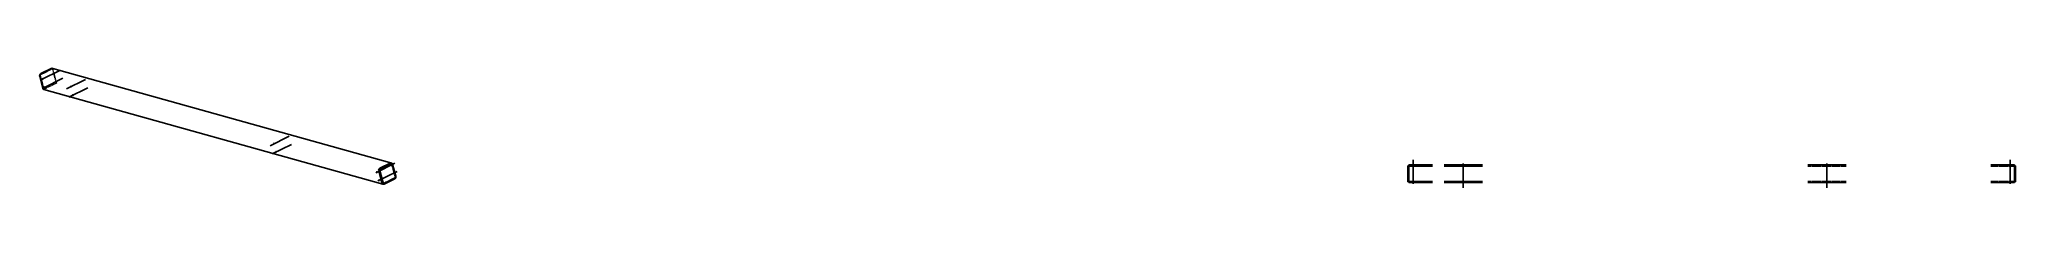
# Model space of a CAD drawing. Header units: millimetres. Extents: x 12 to 20645, y -8 to 673.
# Drawn here: x 12 to 11232, y -8 to 673 of the extents above; entities that cross this region are included whole.
import ezdxf

# ---------------------------------------------------------------- set-up
doc = ezdxf.new("R2010")
doc.units = ezdxf.units.MM
doc.linetypes.add('DXK_LINE_DOT2', pattern=[3.9198, 1.9599, -1.9599])
doc.layers.add('STÅL', color=7, linetype='Continuous')

msp = doc.modelspace()

# ---------------------------------------------------------------- hatches: boundary and pattern name
at = {"layer": 'STÅL', "linetype": 'Continuous'}
for points in [[(32, 614), (33, 612), (33, 611), (34, 610), (34, 609), (34, 608), (33, 607), (33, 606), (32, 606), (31, 606), (31, 606), (30, 607), (29, 608), (28, 609), (27, 610), (27, 611), (26, 612), (26, 614), (25, 615), (25, 616), (25, 617), (26, 618), (26, 618), (27, 619), (27, 619), (28, 619), (29, 618), (30, 617), (31, 616), (32, 615)], [(45, 567), (46, 565), (46, 564), (46, 563), (46, 561), (46, 560), (46, 560), (45, 559), (45, 559), (44, 559), (43, 559), (42, 560), (42, 560), (41, 561), (40, 562), (39, 564), (39, 565), (38, 566), (38, 568), (38, 569), (38, 570), (38, 571), (39, 571), (39, 572), (40, 572), (41, 571), (42, 571), (43, 570), (44, 569), (44, 568)], [(192, 569), (192, 568), (193, 566), (193, 565), (193, 564), (193, 563), (193, 562), (192, 562), (192, 561), (191, 561), (190, 562), (189, 562), (188, 563), (188, 564), (187, 565), (186, 566), (185, 568), (185, 569), (185, 570), (185, 571), (185, 572), (185, 573), (186, 574), (186, 574), (187, 574), (188, 574), (189, 573), (190, 573), (190, 572), (191, 570)], [(205, 522), (205, 521), (206, 519), (206, 518), (206, 517), (206, 516), (205, 515), (205, 514), (204, 514), (204, 514), (203, 514), (202, 515), (201, 516), (200, 517), (199, 518), (199, 519), (198, 520), (198, 522), (197, 523), (197, 524), (197, 525), (198, 526), (198, 527), (199, 527), (200, 527), (200, 527), (201, 526), (202, 525), (203, 524), (204, 523)], [(1348, 246), (1348, 244), (1349, 243), (1349, 242), (1349, 240), (1349, 239), (1348, 239), (1348, 238), (1347, 238), (1347, 238), (1346, 238), (1345, 239), (1344, 239), (1343, 240), (1342, 241), (1342, 243), (1341, 244), (1341, 245), (1340, 247), (1340, 248), (1340, 249), (1341, 250), (1341, 250), (1342, 251), (1343, 251), (1343, 250), (1344, 250), (1345, 249), (1346, 248), (1347, 247)], [(1360, 198), (1361, 197), (1361, 196), (1361, 194), (1361, 193), (1361, 192), (1361, 191), (1361, 191), (1360, 191), (1359, 191), (1358, 191), (1358, 191), (1357, 192), (1356, 193), (1355, 194), (1354, 196), (1354, 197), (1353, 198), (1353, 199), (1353, 201), (1353, 202), (1353, 202), (1354, 203), (1354, 203), (1355, 203), (1356, 203), (1357, 203), (1358, 202), (1359, 201), (1359, 200)], [(7805, 116), (7819, 116), (7819, 122), (7805, 122)], [(7805, 116), (7819, 116), (7819, 122), (7805, 122)], [(8090, 116), (8104, 116), (8104, 122), (8090, 122)], [(8090, 116), (8104, 116), (8104, 122), (8090, 122)], [(10169, 122), (10155, 122), (10155, 116), (10169, 116)], [(10169, 122), (10155, 122), (10155, 116), (10169, 116)], [(11209, 122), (11195, 122), (11195, 116), (11209, 116)], [(11209, 122), (11195, 122), (11195, 116), (11209, 116)], [(1930, 83), (1930, 81), (1931, 80), (1931, 79), (1931, 77), (1931, 76), (1930, 76), (1930, 75), (1929, 75), (1929, 75), (1928, 75), (1927, 76), (1926, 76), (1925, 77), (1924, 78), (1924, 80), (1923, 81), (1923, 82), (1922, 84), (1922, 85), (1922, 86), (1923, 87), (1923, 87), (1924, 88), (1925, 88), (1925, 87), (1926, 87), (1927, 86), (1928, 85), (1929, 84)], [(1942, 35), (1943, 34), (1943, 33), (1943, 31), (1943, 30), (1943, 29), (1943, 28), (1943, 28), (1942, 28), (1941, 28), (1940, 28), (1940, 28), (1939, 29), (1938, 30), (1937, 31), (1936, 33), (1936, 34), (1935, 35), (1935, 37), (1935, 38), (1935, 39), (1935, 40), (1936, 40), (1936, 40), (1937, 40), (1938, 40), (1939, 40), (1940, 39), (1941, 38), (1941, 37)], [(7805, 22), (7819, 22), (7819, 28), (7805, 28)], [(7805, 22), (7819, 22), (7819, 28), (7805, 28)], [(8090, 22), (8104, 22), (8104, 28), (8090, 28)], [(8090, 22), (8104, 22), (8104, 28), (8090, 28)], [(10169, 28), (10155, 28), (10155, 22), (10169, 22)], [(10169, 28), (10155, 28), (10155, 22), (10169, 22)], [(11209, 28), (11195, 28), (11195, 22), (11209, 22)], [(11209, 28), (11195, 28), (11195, 22), (11209, 22)]]:
    msp.add_hatch(color=96, dxfattribs=at).paths.add_polyline_path(points)

# ---------------------------------------------------------------- linework, layer by layer
at = {"layer": 'STÅL', "color": 2, "linetype": 'Continuous'}
for p, q in [((83, 673), (79, 672)), ((87, 672), (83, 673)), ((12, 636), (14, 637)), ((13, 636), (12, 632)), ((12, 636), (13, 636)), ((13, 634), (12, 636)), ((12, 632), (13, 627)), ((16, 640), (13, 636)), ((31, 558), (13, 627)), ((19, 643), (16, 640)), ((19, 643), (79, 672)), ((87, 672), (2012, 133)), ((31, 558), (33, 554)), ((33, 554), (36, 552)), ((36, 552), (1961, 13)), ((2011, 131), (1940, 96)), ((1943, 96), (2014, 131)), ((1944, 104), (2004, 133)), ((2004, 133), (2008, 134)), ((2008, 134), (2012, 133)), ((2011, 131), (2014, 131)), ((2012, 133), (2015, 131)), ((2014, 131), (2036, 49)), ((2015, 131), (2017, 127)), ((2035, 58), (2017, 127)), ((7782, 27), (7782, 117)), ((7782, 117), (7787, 117)), ((7921, 122), (7787, 122)), ((7787, 121), (7787, 122)), ((7787, 119), (7787, 121)), ((7787, 115), (7787, 119)), ((7787, 110), (7787, 115)), ((8206, 122), (7988, 122)), ((10271, 122), (10053, 122)), ((11227, 122), (11093, 122)), ((11227, 122), (11227, 121)), ((11227, 121), (11227, 119)), ((11227, 119), (11227, 115)), ((11232, 117), (11227, 117)), ((11227, 115), (11227, 110)), ((11232, 117), (11232, 27)), ((1937, 93), (1938, 97)), ((1938, 88), (1937, 93)), ((1938, 97), (1941, 101)), ((1956, 19), (1938, 88)), ((1940, 96), (1962, 15)), ((1940, 96), (1943, 96)), ((1941, 101), (1944, 104)), ((1965, 14), (1943, 96)), ((1958, 15), (1956, 19)), ((1961, 13), (1958, 15)), ((1965, 12), (1961, 13)), ((1962, 15), (1965, 14)), ((2036, 49), (1965, 14)), ((1969, 13), (1965, 12)), ((1969, 13), (2029, 43)), ((2032, 45), (2029, 43)), ((2034, 48), (2032, 45)), ((2036, 54), (2035, 58)), ((2035, 51), (2036, 54)), ((7782, 27), (7787, 27)), ((7787, 34), (7787, 110)), ((7787, 30), (7787, 34)), ((7787, 26), (7787, 30)), ((7787, 23), (7787, 26)), ((7787, 22), (7787, 23)), ((7921, 22), (7787, 22)), ((8206, 22), (7988, 22)), ((10271, 22), (10053, 22)), ((11227, 22), (11093, 22)), ((11227, 34), (11227, 110)), ((11227, 34), (11227, 30)), ((11227, 30), (11227, 26)), ((11232, 27), (11227, 27)), ((11227, 26), (11227, 23)), ((11227, 23), (11227, 22))]:
    msp.add_line(p, q, dxfattribs=at)
at = {"layer": 'STÅL', "color": 7, "linetype": 'DXK_LINE_DOT2'}
for p, q in [((13, 636), (15, 635)), ((34, 555), (13, 634)), ((14, 637), (83, 671)), ((86, 671), (15, 635)), ((15, 635), (37, 554)), ((37, 554), (108, 589)), ((83, 671), (86, 671)), ((108, 589), (86, 671)), ((34, 555), (37, 554)), ((1946, 98), (2006, 128)), ((2006, 128), (2008, 128)), ((2008, 128), (2009, 128)), ((2009, 128), (2010, 128)), ((2011, 127), (2010, 128)), ((2012, 125), (2011, 127)), ((2031, 56), (2012, 125)), ((7782, 117), (7782, 117)), ((7782, 117), (7782, 27)), ((7787, 122), (7787, 122)), ((7787, 122), (7787, 121)), ((7787, 121), (7787, 119)), ((7787, 119), (7787, 115)), ((7787, 117), (7787, 27)), ((7787, 117), (7787, 117)), ((7787, 27), (7787, 117)), ((7787, 116), (7787, 116)), ((7921, 116), (7787, 116)), ((7787, 115), (7787, 116)), ((7787, 116), (7787, 116)), ((7787, 116), (7787, 116)), ((7787, 116), (7787, 115)), ((7787, 113), (7787, 115)), ((7787, 115), (7787, 113)), ((7787, 115), (7787, 110)), ((7787, 113), (7787, 34)), ((7787, 113), (7787, 34)), ((8206, 116), (7988, 116)), ((10271, 116), (10053, 116)), ((11227, 116), (11093, 116)), ((11227, 121), (11227, 122)), ((11227, 119), (11227, 121)), ((11227, 115), (11227, 119)), ((11227, 27), (11227, 117)), ((11227, 117), (11227, 117)), ((11227, 117), (11227, 27)), ((11227, 115), (11227, 116)), ((11227, 116), (11227, 116)), ((11227, 116), (11227, 116)), ((11227, 115), (11227, 116)), ((11227, 113), (11227, 115)), ((11227, 115), (11227, 115)), ((11227, 113), (11227, 115)), ((11227, 110), (11227, 115)), ((11227, 32), (11227, 113)), ((11227, 32), (11227, 113)), ((11232, 27), (11232, 117)), ((11232, 117), (11232, 117)), ((1943, 95), (1942, 93)), ((1942, 93), (1942, 90)), ((1961, 22), (1942, 90)), ((1943, 95), (1944, 97)), ((1943, 95), (1943, 95)), ((1944, 97), (1946, 98)), ((1961, 22), (1962, 20)), ((1962, 20), (1963, 18)), ((1963, 18), (1963, 18)), ((1963, 18), (1965, 18)), ((1965, 18), (1967, 18)), ((1967, 18), (2027, 48)), ((2027, 48), (2029, 49)), ((2029, 49), (2030, 51)), ((2030, 51), (2031, 54)), ((2031, 54), (2031, 56)), ((2035, 49), (2034, 48)), ((2035, 49), (2035, 51)), ((7782, 27), (7782, 27)), ((7787, 32), (7787, 110)), ((7787, 34), (7787, 32)), ((7787, 32), (7787, 34)), ((7787, 32), (7787, 30)), ((7787, 30), (7787, 32)), ((7787, 32), (7787, 29)), ((7787, 30), (7787, 29)), ((7787, 29), (7787, 30)), ((7787, 30), (7787, 30)), ((7787, 29), (7787, 28)), ((7787, 28), (7787, 29)), ((7787, 29), (7787, 26)), ((7787, 28), (7787, 28)), ((7921, 28), (7787, 28)), ((7787, 27), (7787, 27)), ((7787, 26), (7787, 23)), ((7787, 23), (7787, 22)), ((7787, 22), (7787, 22)), ((8206, 28), (7988, 28)), ((10271, 28), (10053, 28)), ((11227, 28), (11093, 28)), ((11227, 32), (11227, 110)), ((11227, 32), (11227, 30)), ((11227, 30), (11227, 32)), ((11227, 30), (11227, 32)), ((11227, 30), (11227, 29)), ((11227, 29), (11227, 30)), ((11227, 26), (11227, 30)), ((11227, 29), (11227, 28)), ((11227, 28), (11227, 29)), ((11227, 27), (11227, 27)), ((11227, 23), (11227, 26)), ((11227, 22), (11227, 23)), ((11232, 27), (11232, 27))]:
    msp.add_line(p, q, dxfattribs=at)
at = {"layer": 'STÅL', "color": 96, "linetype": 'Continuous'}
for p, q in [((24, 609), (132, 663)), ((36, 562), (145, 616)), ((274, 610), (165, 556)), ((287, 562), (178, 509)), ((1430, 286), (1321, 232)), ((1442, 239), (1333, 185)), ((1921, 78), (2030, 132)), ((7805, 116), (7805, 122)), ((7805, 116), (7805, 122)), ((7812, 15), (7812, 152)), ((7812, 15), (7812, 152)), ((7819, 116), (7819, 122)), ((7819, 116), (7819, 122)), ((8090, 122), (8090, 116)), ((8090, 122), (8090, 116)), ((8097, 130), (8097, -8)), ((8097, 130), (8097, -8)), ((8104, 122), (8104, 116)), ((8104, 122), (8104, 116)), ((10155, 122), (10155, 116)), ((10155, 122), (10155, 116)), ((10162, 130), (10162, -8)), ((10162, 130), (10162, -8)), ((10169, 122), (10169, 116)), ((10169, 122), (10169, 116)), ((11195, 116), (11195, 122)), ((11195, 116), (11195, 122)), ((11202, 15), (11202, 152)), ((11202, 15), (11202, 152)), ((11209, 116), (11209, 122)), ((11209, 116), (11209, 122)), ((1933, 31), (2042, 85)), ((7805, 22), (7805, 28)), ((7805, 22), (7805, 28)), ((7819, 22), (7819, 28)), ((7819, 22), (7819, 28)), ((8090, 28), (8090, 22)), ((8090, 28), (8090, 22)), ((8104, 28), (8104, 22)), ((8104, 28), (8104, 22)), ((10155, 28), (10155, 22)), ((10155, 28), (10155, 22)), ((10169, 28), (10169, 22)), ((10169, 28), (10169, 22)), ((11195, 22), (11195, 28)), ((11195, 22), (11195, 28)), ((11209, 22), (11209, 28)), ((11209, 22), (11209, 28))]:
    msp.add_line(p, q, dxfattribs=at)

doc.saveas('drawing.dxf')
